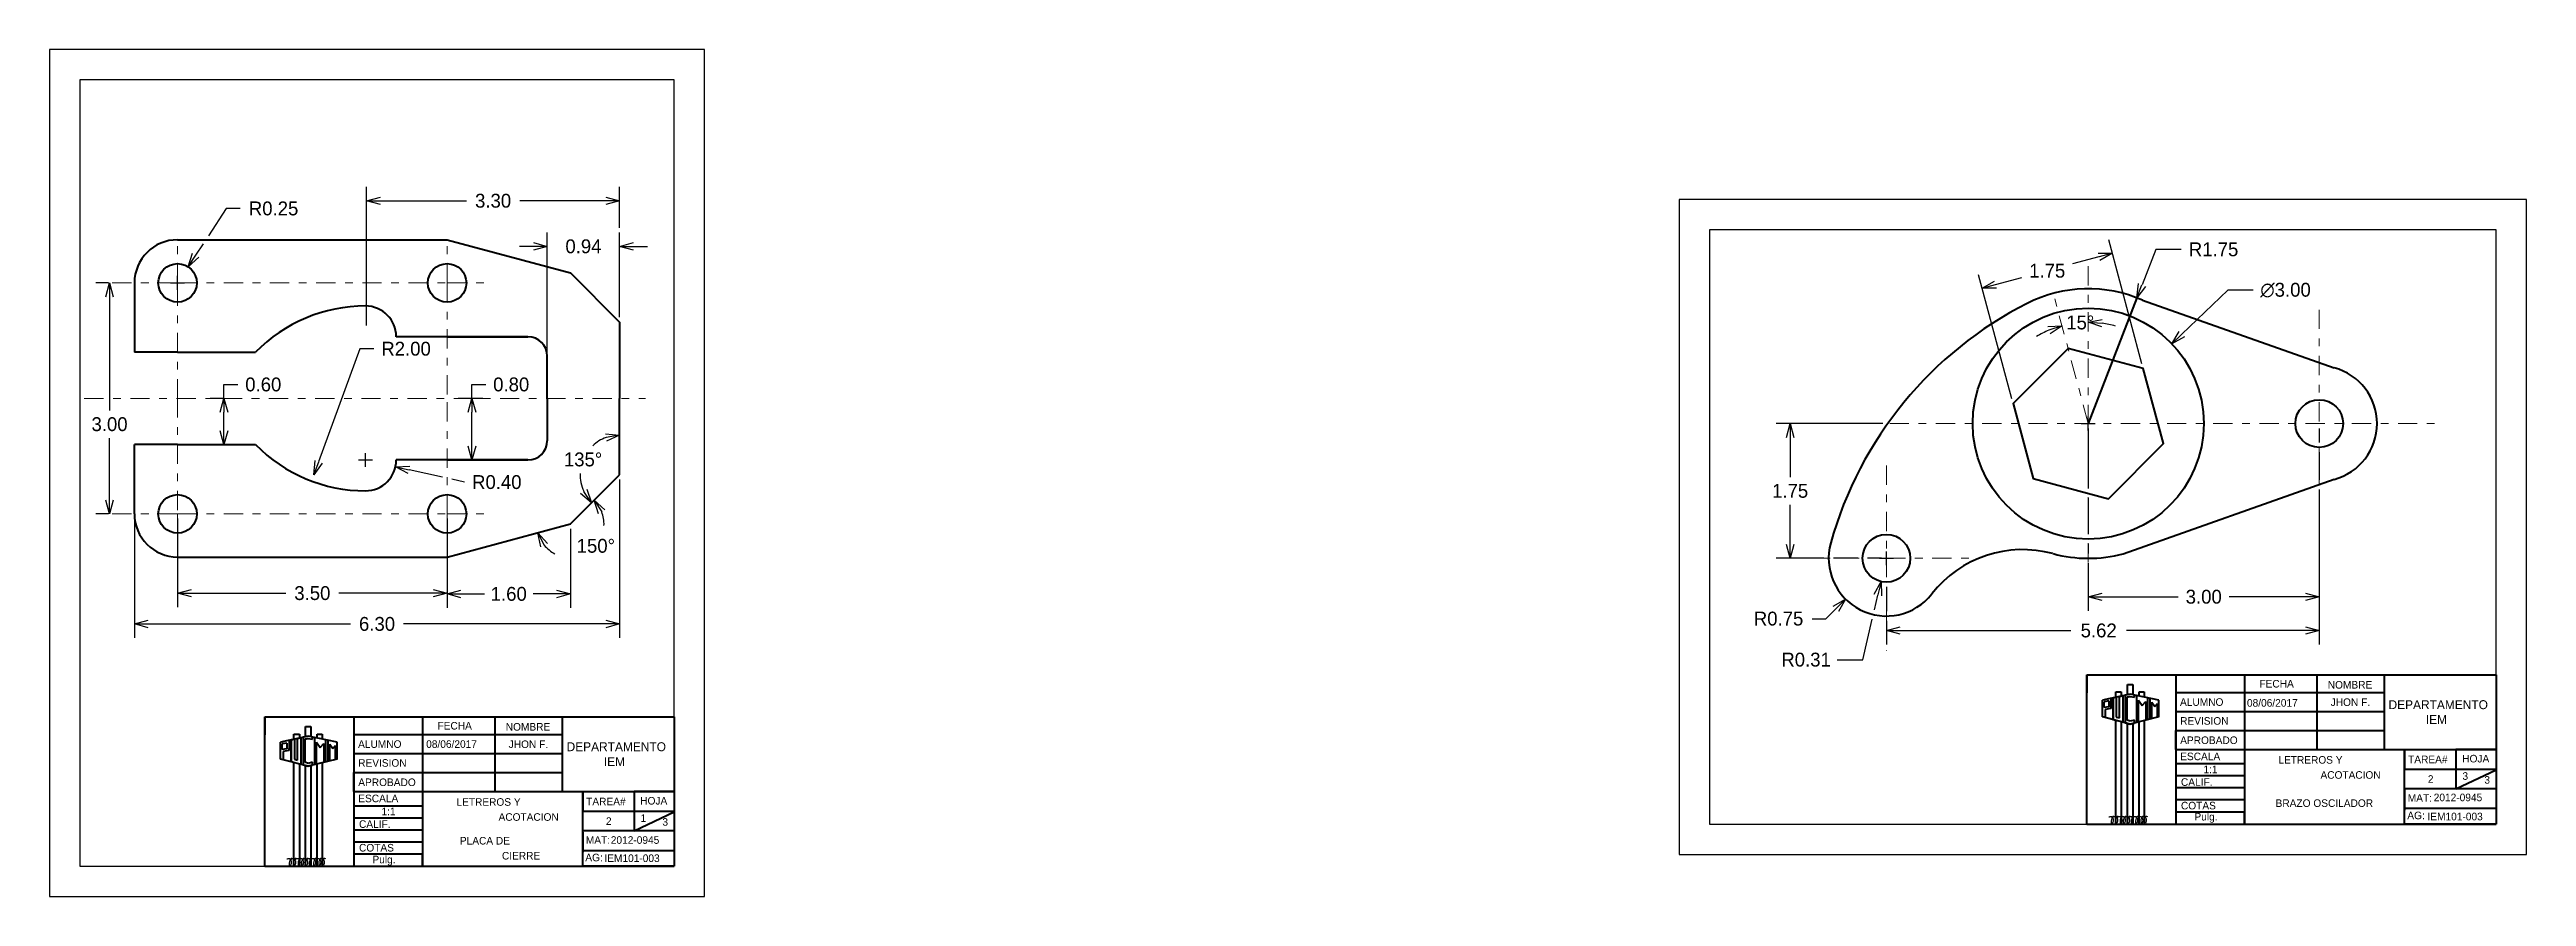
# Model space of a CAD drawing. Header units: inches. Extents: x 5.1 to 37.3, y 10.5 to 21.5.
import ezdxf

# ---------------------------------------------------------------- set-up
doc = ezdxf.new("R2010")
doc.units = ezdxf.units.IN
doc.header["$MEASUREMENT"] = 0
doc.linetypes.add('DASHDOT2', pattern=[0.5, 0.25, -0.125, 0, -0.125])
for name, color, linetype, lineweight in [('continua', 7, 'Continuous', 50), ('Eje', 3, 'DASHDOT2', 18), ('Perfil visible', 7, 'Continuous', 50)]:
    doc.layers.add(name, color=color, linetype=linetype, lineweight=lineweight)
doc.dimstyles.get("Standard").update_dxf_attribs({"dimtxt": 0.18, "dimasz": 0.18, "dimexe": 0.18, "dimexo": 0.0625, "dimgap": 0.09, "dimtad": 0, "dimtih": 1, "dimtoh": 1, "dimzin": 0, "dimdsep": 46, "dimtxsty": 'Standard', "dimblk": 'OPEN30', "dimcen": 0.09, "dimclrt": 256, "dimadec": 0, "dimazin": 0, "dimtfac": 1, "dimtofl": 0, "dimtmove": 0, "dimatfit": 3, "dimldrblk": 'OPEN30', "dimfxl": 1, "dimtolj": 1, "dimtzin": 0, "dimarcsym": 0})

msp = doc.modelspace()

# ---------------------------------------------------------------- texts
at = {"layer": 'continua'}
for s, height, p in [('FECHA', 0.0985, (33.812, 13.262)), ('NOMBRE', 0.0985, (34.699, 13.248)), ('ALUMNO', 0.0985, (32.781, 13.024)), ('REVISION', 0.0982, (32.783, 12.779)), ('08/06/2017', 0.0985, (33.65, 13.013)), ('JHON F.', 0.0985, (34.737, 13.022)), ('DEPARTAMENTO', 0.11583, (35.488, 12.981)), ('DEPARTAMENTO', 0.11583, (35.488, 12.981)), ('IEM', 0.1158, (35.972, 12.788)), ('IEM', 0.1158, (35.972, 12.788)), ('ALUMNO', 0.0985, (9.126, 12.478)), ('08/06/2017', 0.0985, (10.01, 12.478)), ('FECHA', 0.0985, (10.157, 12.716)), ('NOMBRE', 0.0985, (11.043, 12.702)), ('JHON F.', 0.0985, (11.081, 12.476)), ('DEPARTAMENTO', 0.11583, (11.833, 12.435)), ('DEPARTAMENTO', 0.11583, (11.833, 12.435)), ('APROBADO', 0.0985, (32.783, 12.528)), ('REVISION', 0.0982, (9.128, 12.233)), ('IEM', 0.1158, (12.317, 12.241)), ('IEM', 0.1158, (12.317, 12.241)), ('ESCALA', 0.0985, (32.783, 12.318)), ('1:1', 0.0985, (33.085, 12.149)), ('LETREROS Y', 0.0982, (34.059, 12.273)), ('LETREROS Y', 0.0982, (34.059, 12.273)), ('TAREA#', 0.0985, (35.742, 12.279)), ('HOJA', 0.0985, (36.445, 12.289)), ('APROBADO', 0.0985, (9.128, 11.982)), ('CALIF.', 0.0985, (32.793, 11.985)), ('ACOTACION', 0.0982, (34.605, 12.077)), ('ACOTACION', 0.0982, (34.605, 12.077)), ('2', 0.0985, (35.999, 12.024)), ('3', 0.0985, (36.448, 12.063)), ('3', 0.0985, (36.732, 12.013)), ('ESCALA', 0.0985, (9.128, 11.772)), ('1:1', 0.0985, (9.43, 11.603)), ('LETREROS Y', 0.0982, (10.404, 11.726)), ('LETREROS Y', 0.0982, (10.404, 11.726)), ('ACOTACION', 0.0982, (10.95, 11.531)), ('ACOTACION', 0.0982, (10.95, 11.531)), ('TAREA#', 0.0985, (12.087, 11.732)), ('2', 0.0985, (12.344, 11.478)), ('HOJA', 0.0985, (12.789, 11.742)), ('1', 0.0985, (12.793, 11.517)), ('COTAS', 0.0985, (32.793, 11.679)), ('Pulg.', 0.0985, (32.968, 11.535)), ('BRAZO OSCILADOR', 0.09846, (34.022, 11.711)), ('AG:', 0.0985, (35.732, 11.551)), ('MAT:', 0.0985, (35.738, 11.778)), ('IEM101-003', 0.0985, (35.994, 11.537)), ('2012-0945', 0.0985, (36.075, 11.785)), ('CALIF.', 0.0985, (9.138, 11.439)), ('PLACA DE', 0.0982, (10.448, 11.223)), ('PLACA DE', 0.0982, (10.448, 11.223)), ('MAT:', 0.0985, (12.083, 11.232)), ('2012-0945', 0.0985, (12.407, 11.232)), ('3', 0.0985, (13.077, 11.467)), ('COTAS', 0.0985, (9.138, 11.132)), ('Pulg.', 0.0985, (9.312, 10.979)), ('CIERRE', 0.0982, (10.994, 11.028)), ('CIERRE', 0.0982, (10.994, 11.028)), ('AG:', 0.0985, (12.076, 11.005)), ('IEM101-003', 0.0985, (12.324, 10.996))]:
    msp.add_text(s, height=height, dxfattribs=at).set_placement(p)

# ---------------------------------------------------------------- blocks, each defined once
blk = doc.blocks.new('_Open30')
at = {"color": 0, "linetype": 'ByBlock', "lineweight": -2}
for p, q in [((-1, 0.27), (0, 0)), ((0, 0), (-1, -0.27)), ((0, 0), (-1, 0))]:
    blk.add_line(p, q, dxfattribs=at)
blk = doc.blocks.new('*D13')
at = {"layer": 'Defpoints', "color": 0, "transparency": 16777216}
for p in [(28.969, 14.63), (34.589, 14.691), (34.589, 14.002)]:
    blk.add_point(p, dxfattribs=at)
at = {"layer": 'Perfil visible', "color": 0, "lineweight": -2, "transparency": 16777216}
for p, q in [((28.969, 14.568), (28.969, 14.253)), ((34.589, 14.629), (34.589, 13.822)), ((28.969, 14.128), (28.969, 13.822)), ((29.149, 14.002), (31.365, 14.002)), ((34.409, 14.002), (32.085, 14.002))]:
    blk.add_line(p, q, dxfattribs=at)
at = {"layer": 'Perfil visible', "color": 0, "lineweight": -2, "transparency": 16777216, "xscale": 0.18, "yscale": 0.18, "zscale": 0.18, "rotation": 180}
blk.add_blockref('_Open30', (28.969, 14.002), dxfattribs=at)
at = {"layer": 'Perfil visible', "color": 0, "lineweight": -2, "transparency": 16777216, "xscale": 0.18, "yscale": 0.18, "zscale": 0.18}
blk.add_blockref('_Open30', (34.589, 14.002), dxfattribs=at)
at = {"layer": 'Perfil visible', "transparency": 16777216, "insert": (31.725, 14.002), "char_height": 0.18, "attachment_point": 5}
blk.add_mtext('\\A1;5.62', dxfattribs=at)
blk = doc.blocks.new('*D14')
at = {"layer": 'Defpoints', "color": 0, "transparency": 16777216}
for p in [(31.589, 16.69), (34.589, 16.69), (34.589, 14.44)]:
    blk.add_point(p, dxfattribs=at)
at = {"layer": 'Perfil visible', "color": 0, "lineweight": -2, "transparency": 16777216}
for p, q in [((31.589, 16.628), (31.589, 15.847)), ((34.589, 16.628), (34.589, 16.443)), ((34.589, 16.318), (34.589, 15.96)), ((34.589, 15.835), (34.589, 14.26)), ((31.589, 15.722), (31.589, 15.253)), ((31.589, 15.128), (31.589, 15.003)), ((31.589, 14.878), (31.589, 14.26)), ((31.769, 14.44), (32.759, 14.44)), ((34.409, 14.44), (33.419, 14.44))]:
    blk.add_line(p, q, dxfattribs=at)
at = {"layer": 'Perfil visible', "color": 0, "lineweight": -2, "transparency": 16777216, "xscale": 0.18, "yscale": 0.18, "zscale": 0.18, "rotation": 180}
blk.add_blockref('_Open30', (31.589, 14.44), dxfattribs=at)
at = {"layer": 'Perfil visible', "color": 0, "lineweight": -2, "transparency": 16777216, "xscale": 0.18, "yscale": 0.18, "zscale": 0.18}
blk.add_blockref('_Open30', (34.589, 14.44), dxfattribs=at)
at = {"layer": 'Perfil visible', "transparency": 16777216, "insert": (33.089, 14.44), "char_height": 0.18, "attachment_point": 5}
blk.add_mtext('\\A1;3.00', dxfattribs=at)
blk = doc.blocks.new('*D16')
at = {"layer": 'Defpoints', "color": 0, "transparency": 16777216}
for p in [(27.719, 16.69), (28.986, 16.69), (28.969, 14.94)]:
    blk.add_point(p, dxfattribs=at)
at = {"layer": 'Perfil visible', "color": 0, "lineweight": -2, "transparency": 16777216}
for p, q in [((28.924, 16.69), (27.539, 16.69)), ((27.719, 16.51), (27.719, 15.995)), ((27.719, 15.12), (27.719, 15.635)), ((28.157, 14.94), (27.539, 14.94)), ((28.597, 14.94), (28.282, 14.94)), ((28.907, 14.94), (28.722, 14.94))]:
    blk.add_line(p, q, dxfattribs=at)
at = {"layer": 'Perfil visible', "color": 0, "lineweight": -2, "transparency": 16777216, "xscale": 0.18, "yscale": 0.18, "zscale": 0.18}
for p, rotation in [((27.719, 16.69), 90), ((27.719, 14.94), 270)]:
    blk.add_blockref('_Open30', p, dxfattribs=dict(at, rotation=rotation))
at = {"layer": 'Perfil visible', "transparency": 16777216, "insert": (27.719, 15.815), "char_height": 0.18, "attachment_point": 5}
blk.add_mtext('\\A1;1.75', dxfattribs=at)
blk = doc.blocks.new('*D17')
at = {"layer": 'Defpoints', "color": 0, "transparency": 16777216}
for p in [(28.969, 14.94), (28.438, 14.41)]:
    blk.add_point(p, dxfattribs=at)
at = {"layer": 'Perfil visible', "color": 0, "lineweight": -2, "transparency": 16777216}
for p, q in [((28.879, 14.94), (29.059, 14.94)), ((28.969, 14.85), (28.969, 15.03)), ((28.004, 14.156), (28.184, 14.156)), ((28.184, 14.156), (28.311, 14.283))]:
    blk.add_line(p, q, dxfattribs=at)
at = {"layer": 'Perfil visible', "color": 0, "lineweight": -2, "transparency": 16777216, "xscale": 0.18, "yscale": 0.18, "zscale": 0.18, "rotation": 44.95973885631771}
blk.add_blockref('_Open30', (28.438, 14.41), dxfattribs=at)
at = {"layer": 'Perfil visible', "transparency": 16777216, "insert": (27.569, 14.156), "char_height": 0.18, "attachment_point": 5}
blk.add_mtext('\\A1;R0.75', dxfattribs=at)
blk = doc.blocks.new('*D19')
at = {"layer": 'Defpoints', "color": 0, "transparency": 16777216}
for p in [(31.903, 18.901), (32.303, 17.405), (30.613, 16.952)]:
    blk.add_point(p, dxfattribs=at)
at = {"layer": 'Perfil visible', "color": 0, "lineweight": -2, "transparency": 16777216}
for p, q in [((32.287, 17.465), (31.856, 19.075)), ((31.729, 18.854), (31.387, 18.763)), ((30.597, 17.012), (30.166, 18.622)), ((30.386, 18.495), (30.727, 18.586))]:
    blk.add_line(p, q, dxfattribs=at)
at = {"layer": 'Perfil visible', "color": 0, "lineweight": -2, "transparency": 16777216, "xscale": 0.18, "yscale": 0.18, "zscale": 0.18}
for p, rotation in [((31.903, 18.901), 15.00000000000006), ((30.212, 18.448), 195.0000000000001)]:
    blk.add_blockref('_Open30', p, dxfattribs=dict(at, rotation=rotation))
at = {"layer": 'Perfil visible', "transparency": 16777216, "insert": (31.057, 18.674), "char_height": 0.18, "attachment_point": 5}
blk.add_mtext('\\A1;1.75', dxfattribs=at)
blk = doc.blocks.new('*D20')
at = {"layer": 'Defpoints', "color": 0, "transparency": 16777216}
for p in [(31.589, 18.734), (31.136, 18.381), (31.361, 17.986), (31.589, 16.69), (31.589, 14.285)]:
    blk.add_point(p, dxfattribs=at)
at = {"layer": 'Perfil visible', "color": 0, "lineweight": -2, "transparency": 16777216}
for start, end in [(112.8467, 120.6934), (74.3066, 82.1533)]:
    blk.add_arc((31.589, 16.69), 1.315, start, end, dxfattribs=at)
at = {"layer": 'Perfil visible', "color": 0, "lineweight": -2, "transparency": 16777216, "xscale": 0.18, "yscale": 0.18, "zscale": 0.18}
for p, rotation in [((31.589, 18.006), 176.0766612068001), ((31.249, 17.961), 18.92333879319992)]:
    blk.add_blockref('_Open30', p, dxfattribs=dict(at, rotation=rotation))
at = {"layer": 'Perfil visible', "transparency": 16777216, "insert": (31.486, 18.002), "char_height": 0.18, "attachment_point": 5}
blk.add_mtext('\\A1;15°', dxfattribs=at)
blk = doc.blocks.new('*D21')
at = {"layer": 'Defpoints', "color": 0, "transparency": 16777216}
for p in [(28.969, 14.94), (28.899, 14.639)]:
    blk.add_point(p, dxfattribs=at)
at = {"layer": 'Perfil visible', "color": 0, "lineweight": -2, "transparency": 16777216}
for p, q in [((28.879, 14.94), (29.059, 14.94)), ((28.969, 14.85), (28.969, 15.03)), ((28.813, 14.271), (28.858, 14.463)), ((28.661, 13.623), (28.784, 14.149)), ((28.331, 13.623), (28.661, 13.623))]:
    blk.add_line(p, q, dxfattribs=at)
at = {"layer": 'Perfil visible', "color": 0, "lineweight": -2, "transparency": 16777216, "xscale": 0.18, "yscale": 0.18, "zscale": 0.18, "rotation": 76.85433363213292}
blk.add_blockref('_Open30', (28.899, 14.639), dxfattribs=at)
at = {"layer": 'Perfil visible', "transparency": 16777216, "insert": (27.926, 13.623), "char_height": 0.18, "attachment_point": 5}
blk.add_mtext('\\A1;R0.31', dxfattribs=at)
blk = doc.blocks.new('*D22')
at = {"layer": 'Defpoints', "color": 0, "transparency": 16777216}
for p in [(32.222, 18.322), (31.589, 16.69)]:
    blk.add_point(p, dxfattribs=at)
at = {"layer": 'Perfil visible', "color": 0, "lineweight": -2, "transparency": 16777216}
for p, q in [((32.467, 18.952), (32.288, 18.49)), ((32.797, 18.952), (32.467, 18.952)), ((31.589, 16.6), (31.589, 16.78)), ((31.499, 16.69), (31.679, 16.69))]:
    blk.add_line(p, q, dxfattribs=at)
at = {"layer": 'Perfil visible', "color": 0, "lineweight": -2, "transparency": 16777216, "xscale": 0.18, "yscale": 0.18, "zscale": 0.18, "rotation": 248.7812468249658}
blk.add_blockref('_Open30', (32.222, 18.322), dxfattribs=at)
at = {"layer": 'Perfil visible', "transparency": 16777216, "insert": (33.217, 18.952), "char_height": 0.18, "attachment_point": 5}
blk.add_mtext('\\A1;R1.75', dxfattribs=at)
blk = doc.blocks.new('*D23')
at = {"layer": 'Defpoints', "color": 0, "transparency": 16777216}
for p in [(32.674, 17.727), (30.505, 15.654)]:
    blk.add_point(p, dxfattribs=at)
at = {"layer": 'Perfil visible', "color": 0, "lineweight": -2, "transparency": 16777216}
for p, q in [((33.401, 18.422), (32.804, 17.851)), ((33.731, 18.422), (33.401, 18.422)), ((31.589, 16.6), (31.589, 16.78)), ((31.499, 16.69), (31.679, 16.69))]:
    blk.add_line(p, q, dxfattribs=at)
at = {"layer": 'Perfil visible', "color": 0, "lineweight": -2, "transparency": 16777216, "xscale": 0.18, "yscale": 0.18, "zscale": 0.18, "rotation": 223.6984309388595}
blk.add_blockref('_Open30', (32.674, 17.727), dxfattribs=at)
at = {"layer": 'Perfil visible', "transparency": 16777216, "insert": (34.151, 18.422), "char_height": 0.18, "attachment_point": 5}
blk.add_mtext('\\A1;∅3.00', dxfattribs=at)
blk = doc.blocks.new('*D28')
at = {"layer": 'Defpoints', "color": 0, "transparency": 16777216}
for p in [(6.782, 15.517), (10.282, 15.517), (10.282, 14.487)]:
    blk.add_point(p, dxfattribs=at)
at = {"layer": 'Perfil visible', "color": 0, "lineweight": -2, "transparency": 16777216}
for p, q in [((6.782, 15.455), (6.782, 14.307)), ((10.282, 15.455), (10.282, 14.307)), ((6.962, 14.487), (8.187, 14.487)), ((10.102, 14.487), (8.877, 14.487))]:
    blk.add_line(p, q, dxfattribs=at)
at = {"layer": 'Perfil visible', "color": 0, "lineweight": -2, "transparency": 16777216, "xscale": 0.18, "yscale": 0.18, "zscale": 0.18, "rotation": 180}
blk.add_blockref('_Open30', (6.782, 14.487), dxfattribs=at)
at = {"layer": 'Perfil visible', "color": 0, "lineweight": -2, "transparency": 16777216, "xscale": 0.18, "yscale": 0.18, "zscale": 0.18}
blk.add_blockref('_Open30', (10.282, 14.487), dxfattribs=at)
at = {"layer": 'Perfil visible', "transparency": 16777216, "insert": (8.532, 14.487), "char_height": 0.18, "attachment_point": 5}
blk.add_mtext('\\A1;3.50', dxfattribs=at)
blk = doc.blocks.new('*D29')
at = {"layer": 'Defpoints', "color": 0, "transparency": 16777216}
for p in [(11.882, 15.386), (10.282, 14.957), (10.282, 14.477)]:
    blk.add_point(p, dxfattribs=at)
at = {"layer": 'Perfil visible', "color": 0, "lineweight": -2, "transparency": 16777216}
for p, q in [((11.882, 15.323), (11.882, 14.297)), ((10.282, 14.895), (10.282, 14.297)), ((10.462, 14.477), (10.767, 14.477)), ((11.702, 14.477), (11.397, 14.477))]:
    blk.add_line(p, q, dxfattribs=at)
at = {"layer": 'Perfil visible', "color": 0, "lineweight": -2, "transparency": 16777216, "xscale": 0.18, "yscale": 0.18, "zscale": 0.18, "rotation": 180}
blk.add_blockref('_Open30', (10.282, 14.477), dxfattribs=at)
at = {"layer": 'Perfil visible', "color": 0, "lineweight": -2, "transparency": 16777216, "xscale": 0.18, "yscale": 0.18, "zscale": 0.18}
blk.add_blockref('_Open30', (11.882, 14.477), dxfattribs=at)
at = {"layer": 'Perfil visible', "transparency": 16777216, "insert": (11.082, 14.477), "char_height": 0.18, "attachment_point": 5}
blk.add_mtext('\\A1;1.60', dxfattribs=at)
blk = doc.blocks.new('*D30')
at = {"layer": 'Defpoints', "color": 0, "transparency": 16777216}
for p in [(12.522, 16.026), (6.222, 15.517), (12.522, 14.087)]:
    blk.add_point(p, dxfattribs=at)
at = {"layer": 'Perfil visible', "color": 0, "lineweight": -2, "transparency": 16777216}
for p, q in [((12.522, 15.963), (12.522, 13.907)), ((6.222, 15.455), (6.222, 13.907)), ((6.402, 14.087), (9.027, 14.087)), ((12.342, 14.087), (9.717, 14.087))]:
    blk.add_line(p, q, dxfattribs=at)
at = {"layer": 'Perfil visible', "color": 0, "lineweight": -2, "transparency": 16777216, "xscale": 0.18, "yscale": 0.18, "zscale": 0.18, "rotation": 180}
blk.add_blockref('_Open30', (6.222, 14.087), dxfattribs=at)
at = {"layer": 'Perfil visible', "color": 0, "lineweight": -2, "transparency": 16777216, "xscale": 0.18, "yscale": 0.18, "zscale": 0.18}
blk.add_blockref('_Open30', (12.522, 14.087), dxfattribs=at)
at = {"layer": 'Perfil visible', "transparency": 16777216, "insert": (9.372, 14.087), "char_height": 0.18, "attachment_point": 5}
blk.add_mtext('\\A1;6.30', dxfattribs=at)
blk = doc.blocks.new('*D31')
at = {"layer": 'Defpoints', "color": 0, "transparency": 16777216}
for p in [(12.522, 17.017), (12.158, 16.389), (12.522, 16.026), (12.522, 16.026), (11.882, 15.386)]:
    blk.add_point(p, dxfattribs=at)
at = {"layer": 'Perfil visible', "color": 0, "lineweight": -2, "transparency": 16777216}
for start, end in [(110.1663, 132.8751), (178.1359, 204.8337)]:
    blk.add_arc((12.522, 16.026), 0.514, start, end, dxfattribs=at)
at = {"layer": 'Perfil visible', "color": 0, "lineweight": -2, "transparency": 16777216, "xscale": 0.18, "yscale": 0.18, "zscale": 0.18}
for p, rotation in [((12.522, 16.54), 10.08316540427258), ((12.158, 15.662), 304.9168345957274)]:
    blk.add_blockref('_Open30', p, dxfattribs=dict(at, rotation=rotation))
at = {"layer": 'Perfil visible', "transparency": 16777216, "insert": (12.047, 16.223), "char_height": 0.18, "attachment_point": 5}
blk.add_mtext('\\A1;135°', dxfattribs=at)
blk = doc.blocks.new('*D32')
at = {"layer": 'Defpoints', "color": 0, "transparency": 16777216}
for p in [(9.222, 16.217), (9.612, 16.13)]:
    blk.add_point(p, dxfattribs=at)
at = {"layer": 'Perfil visible', "color": 0, "lineweight": -2, "transparency": 16777216}
for p, q in [((9.132, 16.217), (9.312, 16.217)), ((9.222, 16.127), (9.222, 16.307)), ((10.221, 15.993), (9.788, 16.09)), ((10.507, 15.929), (10.343, 15.966))]:
    blk.add_line(p, q, dxfattribs=at)
at = {"layer": 'Perfil visible', "color": 0, "lineweight": -2, "transparency": 16777216, "xscale": 0.18, "yscale": 0.18, "zscale": 0.18, "rotation": 167.3693240888637}
blk.add_blockref('_Open30', (9.612, 16.13), dxfattribs=at)
at = {"layer": 'Perfil visible', "transparency": 16777216, "insert": (10.927, 15.929), "char_height": 0.18, "attachment_point": 5}
blk.add_mtext('\\A1;R0.40', dxfattribs=at)
blk = doc.blocks.new('*D35')
at = {"layer": 'Defpoints', "color": 0, "transparency": 16777216}
for p in [(9.237, 17.902), (8.553, 16.023)]:
    blk.add_point(p, dxfattribs=at)
at = {"layer": 'Perfil visible', "color": 0, "lineweight": -2, "transparency": 16777216}
for p, q in [((9.149, 17.661), (8.614, 16.192)), ((9.329, 17.661), (9.149, 17.661))]:
    blk.add_line(p, q, dxfattribs=at)
at = {"layer": 'Perfil visible', "color": 0, "lineweight": -2, "transparency": 16777216, "xscale": 0.18, "yscale": 0.18, "zscale": 0.18, "rotation": 250}
blk.add_blockref('_Open30', (8.553, 16.023), dxfattribs=at)
at = {"layer": 'Perfil visible', "transparency": 16777216, "insert": (9.749, 17.661), "char_height": 0.18, "attachment_point": 5}
blk.add_mtext('\\A1;R2.00', dxfattribs=at)
blk = doc.blocks.new('*D36')
at = {"layer": 'Defpoints', "color": 0, "transparency": 16777216}
for p in [(7.385, 17.017), (7.444, 17.017), (7.444, 16.417)]:
    blk.add_point(p, dxfattribs=at)
at = {"layer": 'Perfil visible', "color": 0, "lineweight": -2, "transparency": 16777216}
for p, q in [((7.385, 17.017), (7.385, 17.197)), ((7.385, 17.197), (7.565, 17.197)), ((7.382, 17.017), (7.205, 17.017)), ((7.385, 16.597), (7.385, 16.837)), ((7.382, 16.417), (7.205, 16.417))]:
    blk.add_line(p, q, dxfattribs=at)
at = {"layer": 'Perfil visible', "color": 0, "lineweight": -2, "transparency": 16777216, "xscale": 0.18, "yscale": 0.18, "zscale": 0.18}
for p, rotation in [((7.385, 17.017), 90), ((7.385, 16.417), 270)]:
    blk.add_blockref('_Open30', p, dxfattribs=dict(at, rotation=rotation))
at = {"layer": 'Perfil visible', "transparency": 16777216, "insert": (7.895, 17.197), "char_height": 0.18, "attachment_point": 5}
blk.add_mtext('\\A1;0.60', dxfattribs=at)
blk = doc.blocks.new('*D37')
at = {"layer": 'Defpoints', "color": 0, "transparency": 16777216}
for p in [(5.899, 18.517), (5.949, 18.517), (5.949, 15.517)]:
    blk.add_point(p, dxfattribs=at)
at = {"layer": 'Perfil visible', "color": 0, "lineweight": -2, "transparency": 16777216}
for p, q in [((5.887, 18.517), (5.719, 18.517)), ((5.899, 18.337), (5.899, 16.861)), ((5.899, 15.697), (5.899, 16.501)), ((5.887, 15.517), (5.719, 15.517))]:
    blk.add_line(p, q, dxfattribs=at)
at = {"layer": 'Perfil visible', "color": 0, "lineweight": -2, "transparency": 16777216, "xscale": 0.18, "yscale": 0.18, "zscale": 0.18}
for p, rotation in [((5.899, 18.517), 90), ((5.899, 15.517), 270)]:
    blk.add_blockref('_Open30', p, dxfattribs=dict(at, rotation=rotation))
at = {"layer": 'Perfil visible', "transparency": 16777216, "insert": (5.899, 16.681), "char_height": 0.18, "attachment_point": 5}
blk.add_mtext('\\A1;3.00', dxfattribs=at)
blk = doc.blocks.new('*D38')
at = {"layer": 'Defpoints', "color": 0, "transparency": 16777216}
for p in [(12.522, 16.026), (11.524, 15.637), (11.882, 15.386), (11.882, 15.386), (10.282, 14.957)]:
    blk.add_point(p, dxfattribs=at)
at = {"layer": 'Perfil visible', "color": 0, "lineweight": -2, "transparency": 16777216}
for start, end in [(357.482, 21.241), (218.759, 242.518)]:
    blk.add_arc((11.882, 15.386), 0.437, start, end, dxfattribs=at)
at = {"layer": 'Perfil visible', "color": 0, "lineweight": -2, "transparency": 16777216, "xscale": 0.18, "yscale": 0.18, "zscale": 0.18}
for p, rotation in [((12.191, 15.695), 123.120499516129), ((11.46, 15.273), 116.8795004838709)]:
    blk.add_blockref('_Open30', p, dxfattribs=dict(at, rotation=rotation))
at = {"layer": 'Perfil visible', "transparency": 16777216, "insert": (12.213, 15.101), "char_height": 0.18, "attachment_point": 5}
blk.add_mtext('\\A1;150°', dxfattribs=at)
blk = doc.blocks.new('*D39')
at = {"layer": 'Defpoints', "color": 0, "transparency": 16777216}
for p in [(10.604, 17.017), (10.807, 17.017), (10.807, 16.217)]:
    blk.add_point(p, dxfattribs=at)
at = {"layer": 'Perfil visible', "color": 0, "lineweight": -2, "transparency": 16777216}
for p, q in [((10.604, 17.017), (10.604, 17.197)), ((10.604, 17.197), (10.784, 17.197)), ((10.744, 17.017), (10.424, 17.017)), ((10.604, 16.397), (10.604, 16.837)), ((10.744, 16.217), (10.424, 16.217))]:
    blk.add_line(p, q, dxfattribs=at)
at = {"layer": 'Perfil visible', "color": 0, "lineweight": -2, "transparency": 16777216, "xscale": 0.18, "yscale": 0.18, "zscale": 0.18}
for p, rotation in [((10.604, 17.017), 90), ((10.604, 16.217), 270)]:
    blk.add_blockref('_Open30', p, dxfattribs=dict(at, rotation=rotation))
at = {"layer": 'Perfil visible', "transparency": 16777216, "insert": (11.114, 17.197), "char_height": 0.18, "attachment_point": 5}
blk.add_mtext('\\A1;0.80', dxfattribs=at)
blk = doc.blocks.new('*D40')
at = {"layer": 'Defpoints', "color": 0, "transparency": 16777216}
for p in [(6.919, 18.726), (6.782, 18.517)]:
    blk.add_point(p, dxfattribs=at)
at = {"layer": 'Perfil visible', "color": 0, "lineweight": -2, "transparency": 16777216}
for p, q in [((7.414, 19.483), (7.183, 19.129)), ((7.594, 19.483), (7.414, 19.483)), ((7.114, 19.025), (7.017, 18.877)), ((6.692, 18.517), (6.872, 18.517)), ((6.782, 18.427), (6.782, 18.607))]:
    blk.add_line(p, q, dxfattribs=at)
at = {"layer": 'Perfil visible', "color": 0, "lineweight": -2, "transparency": 16777216, "xscale": 0.18, "yscale": 0.18, "zscale": 0.18, "rotation": 236.7900454487882}
blk.add_blockref('_Open30', (6.919, 18.726), dxfattribs=at)
at = {"layer": 'Perfil visible', "transparency": 16777216, "insert": (8.029, 19.483), "char_height": 0.18, "attachment_point": 5}
blk.add_mtext('\\A1;R0.25', dxfattribs=at)
blk = doc.blocks.new('*D41')
at = {"layer": 'Defpoints', "color": 0, "transparency": 16777216}
for p in [(12.522, 18.991), (12.522, 18.008), (11.582, 17.567)]:
    blk.add_point(p, dxfattribs=at)
at = {"layer": 'Perfil visible', "color": 0, "lineweight": -2, "transparency": 16777216}
for p, q in [((11.402, 18.991), (11.222, 18.991)), ((11.582, 17.63), (11.582, 19.171)), ((12.522, 18.071), (12.522, 19.171)), ((12.702, 18.991), (12.882, 18.991))]:
    blk.add_line(p, q, dxfattribs=at)
at = {"layer": 'Perfil visible', "color": 0, "lineweight": -2, "transparency": 16777216, "xscale": 0.18, "yscale": 0.18, "zscale": 0.18}
blk.add_blockref('_Open30', (11.582, 18.991), dxfattribs=at)
at = {"layer": 'Perfil visible', "color": 0, "lineweight": -2, "transparency": 16777216, "xscale": 0.18, "yscale": 0.18, "zscale": 0.18, "rotation": 180}
blk.add_blockref('_Open30', (12.522, 18.991), dxfattribs=at)
at = {"layer": 'Perfil visible', "transparency": 16777216, "insert": (12.052, 18.991), "char_height": 0.18, "attachment_point": 5}
blk.add_mtext('\\A1;0.94', dxfattribs=at)
blk = doc.blocks.new('*D42')
at = {"layer": 'Defpoints', "color": 0, "transparency": 16777216}
for p in [(12.522, 19.583), (12.522, 19.171), (9.237, 17.902)]:
    blk.add_point(p, dxfattribs=at)
at = {"layer": 'Perfil visible', "color": 0, "lineweight": -2, "transparency": 16777216}
for p, q in [((9.237, 17.965), (9.237, 19.763)), ((12.522, 19.234), (12.522, 19.763)), ((9.417, 19.583), (10.534, 19.583)), ((12.342, 19.583), (11.224, 19.583))]:
    blk.add_line(p, q, dxfattribs=at)
at = {"layer": 'Perfil visible', "color": 0, "lineweight": -2, "transparency": 16777216, "xscale": 0.18, "yscale": 0.18, "zscale": 0.18, "rotation": 180}
blk.add_blockref('_Open30', (9.237, 19.583), dxfattribs=at)
at = {"layer": 'Perfil visible', "color": 0, "lineweight": -2, "transparency": 16777216, "xscale": 0.18, "yscale": 0.18, "zscale": 0.18}
blk.add_blockref('_Open30', (12.522, 19.583), dxfattribs=at)
at = {"layer": 'Perfil visible', "transparency": 16777216, "insert": (10.879, 19.583), "char_height": 0.18, "attachment_point": 5}
blk.add_mtext('\\A1;3.30', dxfattribs=at)

# ---------------------------------------------------------------- dimensions: what is measured, and where the dimension line sits
at = {"layer": 'Perfil visible'}
dim = msp.add_linear_dim(base=(12.522, 19.583), p1=(9.237, 17.902), p2=(12.522, 19.171), text='3.30', dimstyle='Standard', dxfattribs=at)
dim.commit()
dim.dimension.update_dxf_attribs({"geometry": '*D42', "text_midpoint": (10.879, 19.583), "dimtype": 160})
for center, mpoint, picture, middle in [((6.782, 18.517), (6.919, 18.726), '*D40', (8.029, 19.483)), ((31.589, 16.69), (32.222, 18.322), '*D22', (33.217, 18.952)), ((9.237, 17.902), (8.553, 16.023), '*D35', (9.749, 17.661)), ((9.222, 16.217), (9.612, 16.13), '*D32', (10.507, 15.929)), ((28.969, 14.94), (28.899, 14.639), '*D21', (27.926, 13.623))]:
    dim = msp.add_radius_dim(center=center, mpoint=mpoint, dimstyle='Standard', dxfattribs=at)
    dim.commit()
    dim.dimension.update_dxf_attribs({"geometry": picture, "text_midpoint": middle, "dimtype": 164})
for base, p1, p2, picture, middle in [((12.522, 18.991), (11.582, 17.567), (12.522, 18.008), '*D41', (12.052, 18.991)), ((34.589, 14.44), (31.589, 16.69), (34.589, 16.69), '*D14', (33.089, 14.44)), ((12.522, 14.087), (6.222, 15.517), (12.522, 16.026), '*D30', (9.372, 14.087)), ((10.282, 14.487), (6.782, 15.517), (10.282, 15.517), '*D28', (8.532, 14.487)), ((10.282, 14.477), (11.882, 15.386), (10.282, 14.957), '*D29', (11.082, 14.477))]:
    dim = msp.add_linear_dim(base=base, p1=p1, p2=p2, dimstyle='Standard', dxfattribs=at)
    dim.commit()
    dim.dimension.update_dxf_attribs({"geometry": picture, "text_midpoint": middle})
dim = msp.add_aligned_dim(p1=(30.613, 16.952), p2=(32.303, 17.405), distance=1.549, dimstyle='Standard', dxfattribs=at)
dim.commit()
dim.dimension.update_dxf_attribs({"geometry": '*D19', "text_midpoint": (31.057, 18.674)})
for base, line1, line2, picture, middle in [((31.361, 17.986), ((31.589, 16.69), (31.136, 18.381)), ((31.589, 14.285), (31.589, 18.734)), '*D20', (31.486, 18.002)), ((11.524, 15.637), ((10.282, 14.957), (11.882, 15.386)), ((11.882, 15.386), (12.522, 16.026)), '*D38', (12.213, 15.101))]:
    dim = msp.add_angular_dim_2l(base=base, line1=line1, line2=line2, dimstyle='Standard', dxfattribs=at)
    dim.commit()
    dim.dimension.update_dxf_attribs({"geometry": picture, "text_midpoint": middle, "dimtype": 162})
dim = msp.add_linear_dim(base=(5.899, 18.517), p1=(5.949, 15.517), p2=(5.949, 18.517), angle=90, dimstyle='Standard', dxfattribs=at)
dim.commit()
dim.dimension.update_dxf_attribs({"geometry": '*D37', "text_midpoint": (5.899, 16.681), "dimtype": 160})
dim = msp.add_diameter_dim_2p(p1=(30.505, 15.654), p2=(32.674, 17.727), dimstyle='Standard', dxfattribs=at)
dim.commit()
dim.dimension.update_dxf_attribs({"geometry": '*D23', "text_midpoint": (34.151, 18.422), "dimtype": 163})
for base, p1, p2, picture, middle in [((7.385, 17.017), (7.444, 16.417), (7.444, 17.017), '*D36', (7.895, 17.197)), ((10.604, 17.017), (10.807, 16.217), (10.807, 17.017), '*D39', (11.114, 17.197)), ((27.719, 16.69), (28.969, 14.94), (28.986, 16.69), '*D16', (27.719, 15.815))]:
    dim = msp.add_linear_dim(base=base, p1=p1, p2=p2, angle=90, dimstyle='Standard', dxfattribs=at)
    dim.commit()
    dim.dimension.update_dxf_attribs({"geometry": picture, "text_midpoint": middle})
dim = msp.add_angular_dim_2l(base=(12.158, 16.389), line1=((11.882, 15.386), (12.522, 16.026)), line2=((12.522, 16.026), (12.522, 17.017)), dimstyle='Standard', dxfattribs=at)
dim.commit()
dim.dimension.update_dxf_attribs({"geometry": '*D31', "text_midpoint": (12.047, 16.223)})
dim = msp.add_radius_dim(center=(28.969, 14.94), mpoint=(28.438, 14.41), dimstyle='Standard', dxfattribs=at)
dim.commit()
dim.dimension.update_dxf_attribs({"geometry": '*D17', "text_midpoint": (27.569, 14.156)})
dim = msp.add_linear_dim(base=(34.589, 14.002), p1=(28.969, 14.63), p2=(34.589, 14.691), dimstyle='Standard', dxfattribs=at)
dim.commit()
dim.dimension.update_dxf_attribs({"geometry": '*D13', "text_midpoint": (31.725, 14.002), "dimtype": 160})

# ---------------------------------------------------------------- linework, layer by layer
for points in [[(5.12, 10.548), (13.624, 10.548), (13.624, 21.548), (5.12, 21.548)], [(5.514, 10.942), (13.23, 10.942), (13.23, 21.154), (5.514, 21.154)], [(26.279, 19.598), (26.279, 11.094), (37.279, 11.094), (37.279, 19.598)], [(26.673, 19.204), (26.673, 11.488), (36.885, 11.488), (36.885, 19.204)]]:
    msp.add_lwpolyline(points, close=True)
for points in [[(31.855, 11.581), (31.891, 11.587), (31.914, 11.537), (31.898, 11.488)], [(31.935, 11.584), (31.91, 11.587), (31.896, 11.567), (31.889, 11.488)], [(31.912, 11.581), (31.947, 11.587), (31.971, 11.537), (31.954, 11.488)], [(31.992, 11.584), (31.966, 11.587), (31.953, 11.567), (31.946, 11.488)], [(31.969, 11.581), (32.005, 11.587), (32.028, 11.537), (32.012, 11.488)], [(32.049, 11.584), (32.024, 11.587), (32.01, 11.567), (32.003, 11.488)], [(32.012, 11.581), (32.048, 11.587), (32.071, 11.537), (32.055, 11.488)], [(32.092, 11.584), (32.067, 11.587), (32.053, 11.567), (32.046, 11.488)], [(32.066, 11.581), (32.102, 11.587), (32.125, 11.537), (32.109, 11.488)], [(32.146, 11.584), (32.121, 11.587), (32.107, 11.567), (32.1, 11.488)], [(32.114, 11.581), (32.149, 11.587), (32.172, 11.537), (32.156, 11.488)], [(32.194, 11.584), (32.168, 11.587), (32.155, 11.567), (32.148, 11.488)], [(32.171, 11.581), (32.206, 11.587), (32.23, 11.537), (32.213, 11.488)], [(32.251, 11.584), (32.225, 11.587), (32.212, 11.567), (32.205, 11.488)], [(32.238, 11.581), (32.273, 11.587), (32.297, 11.537), (32.281, 11.488)], [(32.318, 11.584), (32.292, 11.587), (32.279, 11.567), (32.272, 11.488)], [(32.282, 11.581), (32.318, 11.587), (32.341, 11.537), (32.325, 11.488)], [(32.362, 11.584), (32.337, 11.587), (32.323, 11.567), (32.316, 11.488)], [(8.2, 11.035), (8.236, 11.041), (8.259, 10.991), (8.243, 10.942)], [(8.28, 11.038), (8.255, 11.04), (8.241, 11.021), (8.234, 10.942)], [(8.256, 11.035), (8.292, 11.041), (8.315, 10.991), (8.299, 10.942)], [(8.336, 11.038), (8.311, 11.04), (8.297, 11.021), (8.291, 10.942)], [(8.314, 11.035), (8.35, 11.041), (8.373, 10.991), (8.357, 10.942)], [(8.394, 11.038), (8.369, 11.04), (8.355, 11.021), (8.348, 10.942)], [(8.357, 11.035), (8.393, 11.041), (8.416, 10.991), (8.4, 10.942)], [(8.437, 11.038), (8.411, 11.04), (8.398, 11.021), (8.391, 10.942)], [(8.411, 11.035), (8.447, 11.041), (8.47, 10.991), (8.454, 10.942)], [(8.491, 11.038), (8.466, 11.04), (8.452, 11.021), (8.445, 10.942)], [(8.458, 11.035), (8.494, 11.041), (8.517, 10.991), (8.501, 10.942)], [(8.538, 11.038), (8.513, 11.04), (8.499, 11.021), (8.492, 10.942)], [(8.515, 11.035), (8.551, 11.041), (8.574, 10.991), (8.558, 10.942)], [(8.595, 11.038), (8.57, 11.04), (8.556, 11.021), (8.55, 10.942)], [(8.583, 11.035), (8.618, 11.041), (8.641, 10.991), (8.625, 10.942)], [(8.663, 11.038), (8.637, 11.04), (8.624, 11.021), (8.617, 10.942)], [(8.627, 11.035), (8.663, 11.041), (8.686, 10.991), (8.67, 10.942)], [(8.707, 11.038), (8.681, 11.04), (8.668, 11.021), (8.661, 10.942)]]:
    msp.add_spline(points, degree=3)
at = {"layer": 'continua'}
for p, q in [((31.571, 11.488), (31.571, 13.426)), ((31.571, 13.426), (36.885, 13.426)), ((31.571, 13.426), (31.571, 13.192)), ((31.571, 13.426), (32.727, 13.426)), ((31.571, 11.488), (31.571, 13.426)), ((31.571, 13.426), (36.885, 13.426)), ((31.571, 13.426), (31.571, 13.192)), ((31.571, 13.426), (32.727, 13.426)), ((31.946, 13.135), (31.946, 13.204)), ((31.946, 13.204), (32.019, 13.204)), ((31.946, 13.135), (31.946, 13.204)), ((31.946, 13.204), (32.019, 13.204)), ((32.019, 13.204), (32.019, 13.151)), ((32.019, 13.204), (32.019, 13.151)), ((32.1, 13.169), (32.1, 13.301)), ((32.1, 13.301), (32.168, 13.301)), ((32.1, 13.169), (32.1, 13.301)), ((32.1, 13.301), (32.168, 13.301)), ((32.168, 13.301), (32.168, 13.169)), ((32.168, 13.301), (32.168, 13.169)), ((32.249, 13.152), (32.249, 13.204)), ((32.249, 13.204), (32.316, 13.204)), ((32.249, 13.152), (32.249, 13.204)), ((32.249, 13.204), (32.316, 13.204)), ((32.316, 13.204), (32.316, 13.138)), ((32.316, 13.204), (32.316, 13.138)), ((32.727, 13.426), (32.727, 11.488)), ((32.727, 13.426), (33.618, 13.426)), ((32.727, 13.426), (32.727, 12.457)), ((32.727, 13.426), (32.727, 12.879)), ((32.727, 13.426), (32.727, 11.488)), ((32.727, 13.426), (33.618, 13.426)), ((32.727, 13.426), (32.727, 12.457)), ((32.727, 13.426), (32.727, 12.879)), ((32.727, 13.198), (35.432, 13.198)), ((32.727, 13.198), (35.432, 13.198)), ((33.618, 13.426), (33.618, 11.488)), ((33.618, 13.426), (34.556, 13.426)), ((33.618, 13.426), (33.618, 11.488)), ((33.618, 13.426), (34.556, 13.426)), ((34.556, 13.426), (34.556, 12.457)), ((34.556, 13.426), (35.432, 13.426)), ((34.556, 13.426), (34.556, 12.457)), ((34.556, 13.426), (35.432, 13.426)), ((35.432, 13.426), (35.432, 12.457)), ((35.432, 13.426), (35.432, 12.457)), ((36.885, 13.426), (36.885, 11.488)), ((36.885, 13.426), (36.885, 11.488)), ((7.915, 10.942), (7.915, 12.88)), ((7.915, 12.88), (13.23, 12.88)), ((7.915, 12.88), (7.915, 12.646)), ((7.915, 12.88), (9.072, 12.88)), ((7.915, 10.942), (7.915, 12.88)), ((7.915, 12.88), (13.23, 12.88)), ((7.915, 12.88), (7.915, 12.646)), ((7.915, 12.88), (9.072, 12.88)), ((9.072, 12.88), (9.072, 10.942)), ((9.072, 12.88), (9.963, 12.88)), ((9.072, 12.88), (9.072, 11.911)), ((9.072, 12.88), (9.072, 12.333)), ((9.072, 12.88), (9.072, 10.942)), ((9.072, 12.88), (9.963, 12.88)), ((9.072, 12.88), (9.072, 11.911)), ((9.072, 12.88), (9.072, 12.333)), ((9.963, 12.88), (9.963, 10.942)), ((9.963, 12.88), (10.901, 12.88)), ((9.963, 12.88), (9.963, 10.942)), ((9.963, 12.88), (10.901, 12.88)), ((10.901, 12.88), (10.901, 11.911)), ((10.901, 12.88), (11.776, 12.88)), ((10.901, 12.88), (10.901, 11.911)), ((10.901, 12.88), (11.776, 12.88)), ((11.776, 12.88), (11.776, 11.911)), ((11.776, 12.88), (11.776, 11.911)), ((13.23, 12.88), (13.23, 10.942)), ((13.23, 12.88), (13.23, 10.942)), ((32.134, 13.176), (31.774, 13.098)), ((32.134, 13.176), (31.774, 13.098)), ((31.774, 12.879), (31.774, 13.098)), ((31.774, 12.879), (31.774, 13.098)), ((32.134, 12.785), (31.774, 12.879)), ((32.134, 12.785), (31.774, 12.879)), ((31.856, 13.088), (31.797, 13.075)), ((31.856, 13.088), (31.797, 13.075)), ((31.797, 13.002), (31.797, 13.075)), ((31.797, 13.002), (31.797, 13.075)), ((31.856, 13.013), (31.797, 13.002)), ((31.856, 13.013), (31.797, 13.002)), ((31.884, 12.99), (31.808, 12.976)), ((31.884, 12.99), (31.808, 12.976)), ((31.808, 12.976), (31.808, 12.87)), ((31.808, 12.976), (31.808, 12.87)), ((31.856, 13.088), (31.856, 13.013)), ((31.856, 13.088), (31.856, 13.013)), ((31.884, 13.122), (31.884, 12.99)), ((31.884, 13.122), (31.884, 12.99)), ((31.884, 12.99), (31.884, 13.018)), ((31.884, 12.99), (31.884, 13.018)), ((31.913, 13.128), (31.954, 13.137)), ((31.913, 13.128), (31.954, 13.137)), ((31.914, 13.122), (31.913, 13.128)), ((31.913, 13.128), (31.913, 12.843)), ((31.913, 12.844), (31.913, 13.128)), ((31.914, 13.122), (31.913, 13.128)), ((31.913, 13.128), (31.913, 12.843)), ((31.913, 12.844), (31.913, 13.128)), ((31.954, 13.137), (31.954, 12.877)), ((31.954, 13.137), (31.954, 12.877)), ((31.954, 12.877), (31.995, 12.866)), ((31.954, 12.877), (31.995, 12.866)), ((31.995, 13.146), (32.039, 13.156)), ((31.995, 13.146), (32.039, 13.156)), ((31.995, 12.866), (31.995, 13.146)), ((31.995, 12.866), (31.995, 13.146)), ((32.134, 13.176), (32.039, 13.156)), ((32.134, 13.176), (32.039, 13.156)), ((32.039, 13.156), (32.039, 12.81)), ((32.039, 13.156), (32.039, 12.81)), ((32.087, 13.166), (32.068, 13.161)), ((32.087, 13.166), (32.068, 13.161)), ((32.068, 13.161), (32.068, 12.803)), ((32.068, 13.161), (32.068, 12.803)), ((32.095, 13.136), (32.134, 13.147)), ((32.134, 13.147), (32.095, 13.136)), ((32.095, 13.136), (32.134, 13.147)), ((32.134, 13.147), (32.095, 13.136)), ((32.095, 13.047), (32.095, 13.136)), ((32.095, 13.047), (32.095, 13.136)), ((32.095, 12.837), (32.095, 13.047)), ((32.095, 12.837), (32.095, 13.047)), ((32.508, 13.098), (32.134, 13.176)), ((32.508, 13.098), (32.134, 13.176)), ((32.134, 13.147), (32.188, 13.136)), ((32.134, 13.147), (32.188, 13.136)), ((32.508, 12.879), (32.134, 12.785)), ((32.508, 12.879), (32.134, 12.785)), ((32.188, 13.136), (32.188, 13.165)), ((32.188, 13.136), (32.188, 13.165)), ((32.216, 13.159), (32.216, 12.806)), ((32.216, 13.159), (32.216, 12.806)), ((32.242, 12.812), (32.242, 13.099)), ((32.242, 13.099), (32.29, 13.03)), ((32.242, 12.812), (32.242, 13.099)), ((32.242, 13.099), (32.29, 13.03)), ((32.29, 13.03), (32.336, 13.081)), ((32.29, 13.03), (32.336, 13.081)), ((32.336, 13.081), (32.336, 12.836)), ((32.336, 13.081), (32.336, 12.836)), ((32.362, 12.843), (32.362, 13.129)), ((32.362, 12.843), (32.362, 13.129)), ((32.389, 13.123), (32.389, 12.849)), ((32.389, 13.123), (32.389, 12.849)), ((32.413, 12.855), (32.413, 13.073)), ((32.413, 13.073), (32.455, 13.014)), ((32.413, 12.855), (32.413, 13.073)), ((32.413, 13.073), (32.455, 13.014)), ((32.455, 13.014), (32.489, 13.053)), ((32.455, 13.014), (32.489, 13.053)), ((32.489, 12.874), (32.489, 13.053)), ((32.489, 12.874), (32.489, 13.053)), ((32.508, 12.879), (32.508, 13.098)), ((32.508, 12.879), (32.508, 13.098)), ((32.727, 12.951), (35.432, 12.951)), ((32.727, 12.951), (35.432, 12.951)), ((8.479, 12.63), (8.119, 12.552)), ((8.479, 12.63), (8.119, 12.552)), ((8.119, 12.333), (8.119, 12.552)), ((8.119, 12.333), (8.119, 12.552)), ((8.229, 12.576), (8.229, 12.443)), ((8.229, 12.576), (8.229, 12.443)), ((8.258, 12.582), (8.299, 12.591)), ((8.258, 12.582), (8.299, 12.591)), ((8.258, 12.576), (8.258, 12.582)), ((8.258, 12.582), (8.258, 12.297)), ((8.258, 12.298), (8.258, 12.582)), ((8.258, 12.576), (8.258, 12.582)), ((8.258, 12.582), (8.258, 12.297)), ((8.258, 12.298), (8.258, 12.582)), ((8.291, 12.589), (8.291, 12.658)), ((8.291, 12.658), (8.364, 12.658)), ((8.291, 12.589), (8.291, 12.658)), ((8.291, 12.658), (8.364, 12.658)), ((8.299, 12.591), (8.299, 12.331)), ((8.299, 12.591), (8.299, 12.331)), ((8.34, 12.6), (8.384, 12.609)), ((8.34, 12.6), (8.384, 12.609)), ((8.34, 12.32), (8.34, 12.6)), ((8.34, 12.32), (8.34, 12.6)), ((8.364, 12.658), (8.364, 12.605)), ((8.364, 12.658), (8.364, 12.605)), ((8.479, 12.63), (8.384, 12.609)), ((8.479, 12.63), (8.384, 12.609)), ((8.384, 12.609), (8.384, 12.264)), ((8.384, 12.609), (8.384, 12.264)), ((8.431, 12.62), (8.413, 12.615)), ((8.431, 12.62), (8.413, 12.615)), ((8.413, 12.615), (8.413, 12.256)), ((8.413, 12.615), (8.413, 12.256)), ((8.439, 12.59), (8.479, 12.601)), ((8.479, 12.601), (8.439, 12.59)), ((8.439, 12.59), (8.479, 12.601)), ((8.479, 12.601), (8.439, 12.59)), ((8.439, 12.501), (8.439, 12.59)), ((8.439, 12.501), (8.439, 12.59)), ((8.445, 12.623), (8.445, 12.755)), ((8.445, 12.755), (8.512, 12.755)), ((8.445, 12.623), (8.445, 12.755)), ((8.445, 12.755), (8.512, 12.755)), ((8.853, 12.552), (8.479, 12.63)), ((8.853, 12.552), (8.479, 12.63)), ((8.479, 12.601), (8.532, 12.59)), ((8.479, 12.601), (8.532, 12.59)), ((8.512, 12.755), (8.512, 12.623)), ((8.512, 12.755), (8.512, 12.623)), ((8.532, 12.59), (8.532, 12.619)), ((8.532, 12.59), (8.532, 12.619)), ((8.561, 12.613), (8.561, 12.26)), ((8.561, 12.613), (8.561, 12.26)), ((8.587, 12.266), (8.587, 12.553)), ((8.587, 12.553), (8.635, 12.484)), ((8.587, 12.266), (8.587, 12.553)), ((8.587, 12.553), (8.635, 12.484)), ((8.594, 12.606), (8.594, 12.658)), ((8.594, 12.658), (8.661, 12.658)), ((8.594, 12.606), (8.594, 12.658)), ((8.594, 12.658), (8.661, 12.658)), ((8.661, 12.658), (8.661, 12.592)), ((8.661, 12.658), (8.661, 12.592)), ((8.707, 12.296), (8.707, 12.582)), ((8.707, 12.296), (8.707, 12.582)), ((8.734, 12.577), (8.734, 12.303)), ((8.734, 12.577), (8.734, 12.303)), ((8.853, 12.333), (8.853, 12.552)), ((8.853, 12.333), (8.853, 12.552)), ((9.072, 12.652), (11.776, 12.652)), ((9.072, 12.652), (11.776, 12.652)), ((32.039, 12.81), (31.913, 12.844)), ((32.039, 12.81), (31.913, 12.844)), ((31.946, 11.488), (31.946, 12.834)), ((31.946, 11.488), (31.946, 12.834)), ((32.019, 12.815), (32.019, 11.488)), ((32.019, 12.815), (32.019, 11.488)), ((32.068, 12.803), (32.134, 12.785)), ((32.068, 12.803), (32.134, 12.785)), ((32.134, 12.823), (32.095, 12.837)), ((32.134, 12.823), (32.095, 12.837)), ((32.1, 11.488), (32.1, 12.794)), ((32.1, 11.488), (32.1, 12.794)), ((32.188, 12.837), (32.134, 12.823)), ((32.188, 12.837), (32.134, 12.823)), ((32.134, 12.785), (32.188, 12.8)), ((32.134, 12.785), (32.188, 12.8)), ((32.168, 12.794), (32.168, 11.488)), ((32.168, 12.794), (32.168, 11.488)), ((32.188, 12.8), (32.188, 12.837)), ((32.188, 12.8), (32.188, 12.837)), ((32.249, 11.488), (32.249, 12.814)), ((32.249, 11.488), (32.249, 12.814)), ((32.316, 12.831), (32.316, 11.488)), ((32.316, 12.831), (32.316, 11.488)), ((32.727, 12.457), (32.727, 12.704)), ((32.727, 12.704), (35.432, 12.704)), ((32.727, 12.457), (32.727, 12.704)), ((32.727, 12.704), (35.432, 12.704)), ((8.479, 12.239), (8.119, 12.333)), ((8.479, 12.239), (8.119, 12.333)), ((8.2, 12.541), (8.142, 12.529)), ((8.2, 12.541), (8.142, 12.529)), ((8.142, 12.456), (8.142, 12.529)), ((8.142, 12.456), (8.142, 12.529)), ((8.2, 12.466), (8.142, 12.456)), ((8.2, 12.466), (8.142, 12.456)), ((8.229, 12.443), (8.153, 12.43)), ((8.229, 12.443), (8.153, 12.43)), ((8.153, 12.43), (8.153, 12.324)), ((8.153, 12.43), (8.153, 12.324)), ((8.2, 12.541), (8.2, 12.466)), ((8.2, 12.541), (8.2, 12.466)), ((8.229, 12.443), (8.229, 12.471)), ((8.229, 12.443), (8.229, 12.471)), ((8.384, 12.264), (8.258, 12.298)), ((8.384, 12.264), (8.258, 12.298)), ((8.291, 10.942), (8.291, 12.288)), ((8.291, 10.942), (8.291, 12.288)), ((8.299, 12.331), (8.34, 12.32)), ((8.299, 12.331), (8.34, 12.32)), ((8.364, 12.269), (8.364, 10.942)), ((8.364, 12.269), (8.364, 10.942)), ((8.413, 12.256), (8.479, 12.239)), ((8.413, 12.256), (8.479, 12.239)), ((8.439, 12.291), (8.439, 12.501)), ((8.439, 12.291), (8.439, 12.501)), ((8.479, 12.277), (8.439, 12.291)), ((8.479, 12.277), (8.439, 12.291)), ((8.445, 10.942), (8.445, 12.248)), ((8.445, 10.942), (8.445, 12.248)), ((8.853, 12.333), (8.479, 12.239)), ((8.853, 12.333), (8.479, 12.239)), ((8.532, 12.291), (8.479, 12.277)), ((8.532, 12.291), (8.479, 12.277)), ((8.479, 12.239), (8.532, 12.253)), ((8.479, 12.239), (8.532, 12.253)), ((8.512, 12.248), (8.512, 10.942)), ((8.512, 12.248), (8.512, 10.942)), ((8.532, 12.253), (8.532, 12.291)), ((8.532, 12.253), (8.532, 12.291)), ((8.594, 10.942), (8.594, 12.268)), ((8.594, 10.942), (8.594, 12.268)), ((8.635, 12.484), (8.681, 12.535)), ((8.635, 12.484), (8.681, 12.535)), ((8.661, 12.285), (8.661, 10.942)), ((8.661, 12.285), (8.661, 10.942)), ((8.681, 12.535), (8.681, 12.29)), ((8.681, 12.535), (8.681, 12.29)), ((8.758, 12.309), (8.758, 12.527)), ((8.758, 12.527), (8.8, 12.468)), ((8.758, 12.309), (8.758, 12.527)), ((8.758, 12.527), (8.8, 12.468)), ((8.8, 12.468), (8.833, 12.507)), ((8.8, 12.468), (8.833, 12.507)), ((8.833, 12.328), (8.833, 12.507)), ((8.833, 12.328), (8.833, 12.507)), ((9.072, 12.405), (11.776, 12.405)), ((9.072, 12.405), (11.776, 12.405)), ((32.727, 12.457), (36.885, 12.457)), ((32.727, 12.457), (36.885, 12.457)), ((33.618, 12.27), (32.727, 12.27)), ((33.618, 12.27), (32.727, 12.27)), ((35.697, 11.488), (35.697, 12.457)), ((35.697, 12.457), (35.697, 12.194)), ((35.697, 11.488), (35.697, 12.457)), ((35.697, 12.457), (35.697, 12.194)), ((36.885, 12.457), (36.364, 12.457)), ((36.364, 12.457), (36.364, 11.948)), ((36.885, 12.457), (36.364, 12.457)), ((36.364, 12.457), (36.364, 11.948)), ((36.885, 12.457), (36.519, 12.457)), ((36.885, 12.457), (36.519, 12.457)), ((9.072, 11.911), (9.072, 12.158)), ((9.072, 12.158), (11.776, 12.158)), ((9.072, 11.911), (9.072, 12.158)), ((9.072, 12.158), (11.776, 12.158)), ((9.072, 11.911), (13.23, 11.911)), ((9.072, 11.911), (13.23, 11.911)), ((12.042, 10.942), (12.042, 11.911)), ((12.042, 11.911), (12.042, 11.648)), ((12.042, 10.942), (12.042, 11.911)), ((12.042, 11.911), (12.042, 11.648)), ((13.23, 11.911), (12.709, 11.911)), ((12.709, 11.911), (12.709, 11.402)), ((13.23, 11.911), (12.709, 11.911)), ((12.709, 11.911), (12.709, 11.402)), ((13.23, 11.911), (12.863, 11.911)), ((13.23, 11.911), (12.863, 11.911)), ((33.618, 12.113), (32.727, 12.113)), ((33.618, 12.113), (32.727, 12.113)), ((33.618, 11.957), (32.727, 11.957)), ((33.618, 11.957), (32.727, 11.957)), ((36.885, 11.948), (35.697, 11.948)), ((36.885, 11.948), (35.697, 11.948)), ((35.697, 11.931), (35.697, 11.668)), ((35.697, 11.931), (35.697, 11.668)), ((35.699, 12.203), (36.885, 12.203)), ((35.699, 12.203), (36.885, 12.203)), ((36.364, 11.948), (36.885, 12.194)), ((36.364, 11.948), (36.885, 12.194)), ((36.885, 12.203), (36.885, 11.948)), ((36.885, 12.203), (36.885, 11.948)), ((36.885, 12.194), (36.885, 11.931)), ((36.885, 12.194), (36.885, 11.931)), ((36.885, 12.194), (36.885, 11.931)), ((36.885, 12.194), (36.885, 11.931)), ((9.963, 11.723), (9.072, 11.723)), ((9.963, 11.723), (9.072, 11.723)), ((12.044, 11.656), (13.23, 11.656)), ((12.044, 11.656), (13.23, 11.656)), ((12.709, 11.402), (13.23, 11.648)), ((12.709, 11.402), (13.23, 11.648)), ((13.23, 11.656), (13.23, 11.402)), ((13.23, 11.656), (13.23, 11.402)), ((13.23, 11.648), (13.23, 11.385)), ((13.23, 11.648), (13.23, 11.385)), ((13.23, 11.648), (13.23, 11.385)), ((13.23, 11.648), (13.23, 11.385)), ((33.618, 11.801), (32.727, 11.801)), ((33.618, 11.801), (32.727, 11.801)), ((33.618, 11.644), (32.727, 11.644)), ((33.618, 11.644), (32.727, 11.644)), ((33.618, 11.488), (33.618, 11.644)), ((33.618, 11.488), (33.618, 11.644)), ((35.695, 11.693), (36.885, 11.693)), ((35.695, 11.693), (36.885, 11.693)), ((9.963, 11.567), (9.072, 11.567)), ((9.963, 11.567), (9.072, 11.567)), ((9.963, 11.411), (9.072, 11.411)), ((9.963, 11.411), (9.072, 11.411)), ((13.23, 11.402), (12.042, 11.402)), ((13.23, 11.402), (12.042, 11.402)), ((12.042, 11.385), (12.042, 11.122)), ((12.042, 11.385), (12.042, 11.122)), ((31.571, 11.488), (36.885, 11.488)), ((31.571, 11.488), (31.946, 11.488)), ((31.571, 11.488), (31.946, 11.488)), ((31.571, 11.488), (36.885, 11.488)), ((31.571, 11.488), (31.946, 11.488)), ((31.571, 11.488), (31.946, 11.488)), ((36.885, 11.488), (35.697, 11.488)), ((36.885, 11.488), (35.697, 11.488)), ((36.885, 11.488), (35.697, 11.488)), ((36.885, 11.488), (35.697, 11.488)), ((7.915, 10.942), (13.23, 10.942)), ((7.915, 10.942), (8.291, 10.942)), ((7.915, 10.942), (8.291, 10.942)), ((7.915, 10.942), (13.23, 10.942)), ((7.915, 10.942), (8.291, 10.942)), ((7.915, 10.942), (8.291, 10.942)), ((9.963, 11.254), (9.072, 11.254)), ((9.963, 11.254), (9.072, 11.254)), ((9.963, 11.098), (9.072, 11.098)), ((9.963, 11.098), (9.072, 11.098)), ((9.963, 10.942), (9.963, 11.098)), ((9.963, 10.942), (9.963, 11.098)), ((12.04, 11.147), (13.23, 11.147)), ((12.04, 11.147), (13.23, 11.147)), ((13.23, 10.942), (12.042, 10.942)), ((13.23, 10.942), (12.042, 10.942)), ((13.23, 10.942), (12.042, 10.942)), ((13.23, 10.942), (12.042, 10.942))]:
    msp.add_line(p, q, dxfattribs=at)
at = {"layer": 'Eje'}
for p, q in [((6.782, 18.517), (6.782, 19.097)), ((10.282, 18.517), (10.282, 19.097)), ((31.589, 14.285), (31.589, 18.734)), ((6.782, 18.517), (5.824, 18.517)), ((6.782, 18.517), (10.282, 18.517)), ((6.782, 17.017), (6.782, 18.517)), ((10.282, 18.517), (10.282, 17.017)), ((10.282, 18.517), (10.862, 18.517)), ((31.589, 16.69), (31.136, 18.381)), ((34.589, 18.169), (34.589, 13.93)), ((5.569, 17.017), (12.858, 17.017)), ((6.782, 17.017), (6.782, 15.517)), ((10.282, 15.517), (10.282, 17.017)), ((27.812, 16.69), (36.089, 16.69)), ((28.969, 16.144), (28.969, 13.737)), ((6.782, 15.517), (5.828, 15.517)), ((6.782, 15.517), (10.282, 15.517)), ((6.782, 15.517), (6.782, 14.937)), ((10.282, 15.517), (10.282, 14.937)), ((10.282, 15.517), (10.862, 15.517)), ((27.765, 14.94), (30.173, 14.94))]:
    msp.add_line(p, q, dxfattribs=at)
at = {"layer": 'Perfil visible'}
for p, q in [((6.782, 19.077), (10.282, 19.077)), ((10.282, 19.077), (11.882, 18.648)), ((6.222, 18.517), (6.222, 17.617)), ((11.882, 18.648), (12.522, 18.008)), ((32.222, 18.322), (31.589, 16.69)), ((32.296, 18.291), (34.783, 17.415)), ((11.332, 17.817), (9.622, 17.817)), ((10.282, 17.817), (11.332, 17.817)), ((12.522, 18.008), (12.522, 17.017)), ((6.782, 17.617), (6.222, 17.617)), ((6.782, 17.617), (7.794, 17.617)), ((11.582, 17.017), (11.582, 17.567)), ((11.582, 17.017), (11.582, 16.467)), ((12.522, 16.026), (12.522, 17.017)), ((6.222, 15.517), (6.222, 16.417)), ((6.782, 16.417), (6.222, 16.417)), ((6.782, 16.417), (7.794, 16.417)), ((11.332, 16.217), (9.622, 16.217)), ((10.282, 16.217), (11.332, 16.217)), ((11.882, 15.386), (12.522, 16.026)), ((32.042, 15), (34.783, 15.966)), ((10.282, 14.957), (11.882, 15.386)), ((6.782, 14.957), (10.282, 14.957))]:
    msp.add_line(p, q, dxfattribs=at)
msp.add_lwpolyline([(31.328, 17.666), (30.613, 16.952), (30.875, 15.976), (31.851, 15.714), (32.565, 16.429), (32.303, 17.405)], close=True, dxfattribs=at)
for centre, radius in [((6.782, 18.517), 0.25), ((10.282, 18.517), 0.25), ((31.589, 16.69), 1.5), ((34.589, 16.69), 0.31), ((6.782, 15.517), 0.25), ((10.282, 15.517), 0.25), ((28.969, 14.94), 0.31)]:
    msp.add_circle(centre, radius, dxfattribs=at)
for centre, radius, start, end in [((6.782, 18.517), 0.56, 90, 180), ((31.589, 16.69), 1.75, 66.1776, 116.9348), ((31.589, 16.69), 1.75, 66.1776, 116.9348), ((9.222, 16.217), 2, 90, 135.573), ((9.222, 17.817), 0.4, 0, 90), ((33.061, 13.793), 5, 116.9348, 164.3364), ((11.332, 17.567), 0.25, 360, 90), ((34.589, 16.69), 0.75, 285, 75), ((9.222, 17.817), 2, 224.427, 270), ((11.332, 16.467), 0.25, 270, 0), ((9.222, 16.217), 0.4, 270, 0), ((6.782, 15.517), 0.56, 180, 270), ((28.969, 14.94), 0.75, 164.3364, 321.9344), ((30.74, 13.553), 1.5, 74.8649, 141.9344), ((31.589, 16.69), 1.75, 254.8649, 285), ((31.589, 16.69), 1.75, 254.8649, 285)]:
    msp.add_arc(centre, radius, start, end, dxfattribs=at)

msp.set_redraw_order([(e.dxf.handle, doc.entitydb.next_handle()) for e in msp.query("TEXT MTEXT ATTDEF DIMENSION ARC_DIMENSION")])  # texts and dimensions are drawn at this point

doc.saveas('drawing.dxf')
